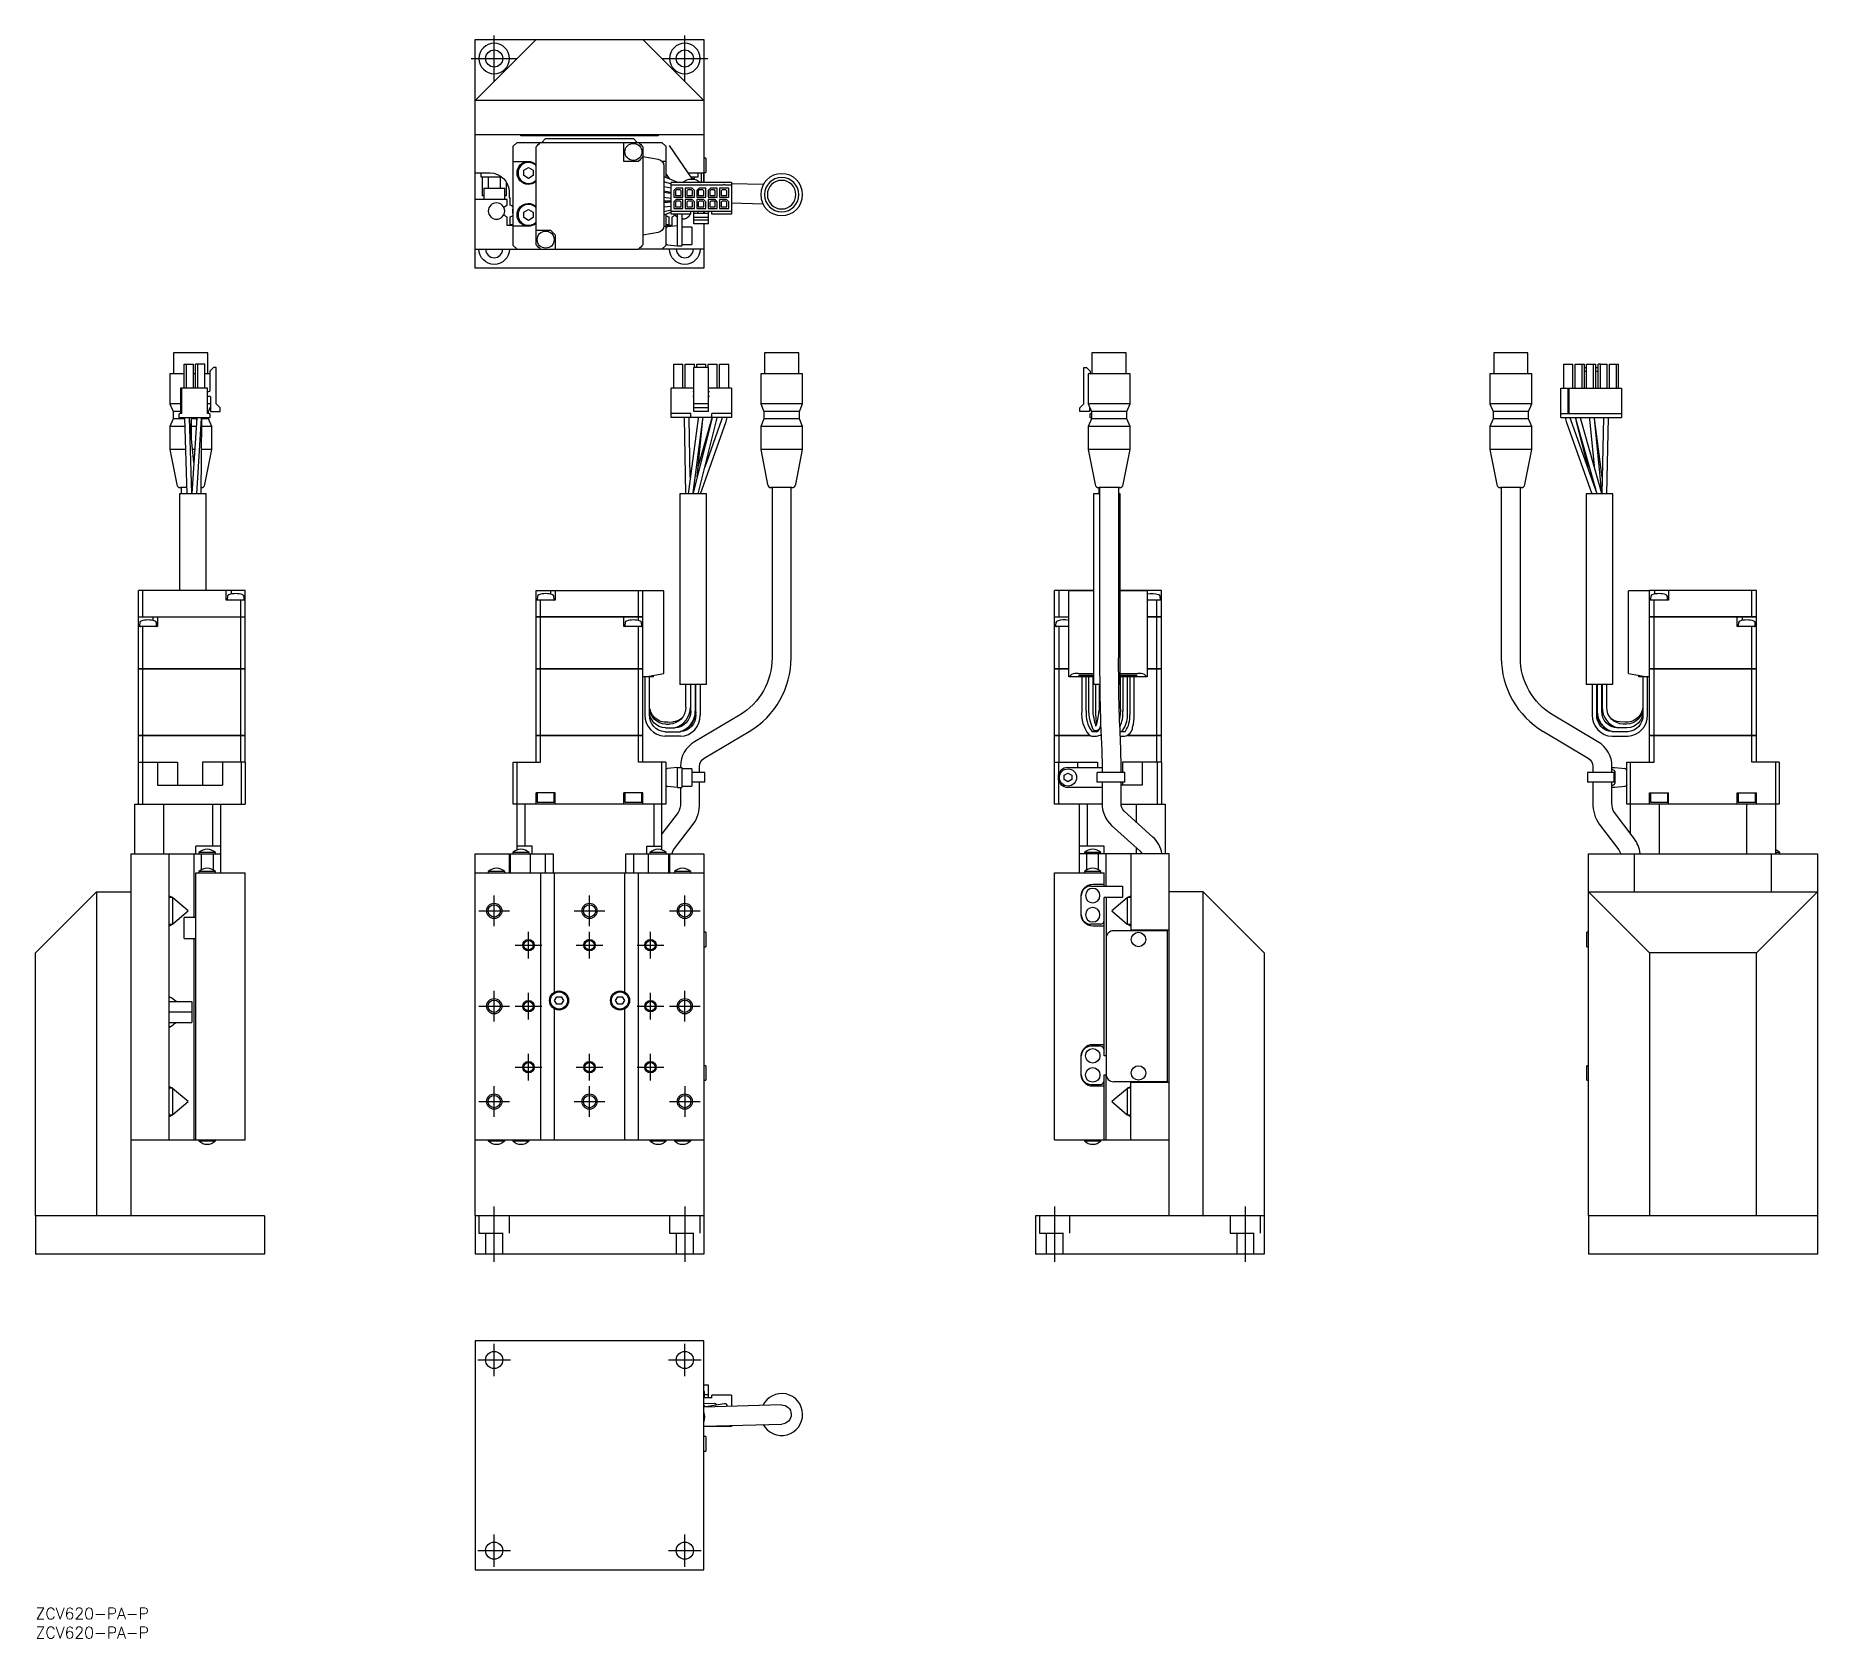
# Model space of a CAD drawing. Extents: x 0 to 467, y -8 to 412.
import ezdxf

# ---------------------------------------------------------------- set-up
doc = ezdxf.new("R2010")
doc.units = 0
doc.header["$LTSCALE"] = 0.5
doc.linetypes.add('CENTER', pattern=[50.8, 31.75, -6.35, 6.35, -6.35])
doc.linetypes.add('DASHED', pattern=[19.05, 12.7, -6.35])
for name, color, linetype in [('MSM_CENTER', 1, 'CENTER'), ('MSM_CONTINUOUS', 7, 'CONTINUOUS'), ('MSM_DASHED', 4, 'DASHED'), ('MSM_NARROW', 5, 'CONTINUOUS'), ('MSM_PART_NUMBER', 7, 'CONTINUOUS')]:
    doc.layers.add(name, color=color, linetype=linetype)
doc.styles.get("Standard").update_dxf_attribs({"font": 'txt.shx', "height": 3, "bigfont": 'bigfont.shx'})

# ---------------------------------------------------------------- blocks, each defined once
blk = doc.blocks.new('*U2')
at = {"layer": 'MSM_PART_NUMBER'}
blk.add_text('ZCV620-PA-P', height=3, dxfattribs=at).set_placement((0, -3))
blk = doc.blocks.new('*U3')
at = {"layer": 'MSM_PART_NUMBER'}
blk.add_text('ZCV620-PA-P', height=3, dxfattribs=at).set_placement((0, -8))

msp = doc.modelspace()

# ---------------------------------------------------------------- linework, layer by layer
at = {"layer": 'MSM_CENTER'}
for p, q in [((120.28, 400.28), (120.28, 412.28)), ((170.28, 400.28), (170.28, 412.28)), ((114.28, 406.28), (126.28, 406.28)), ((164.28, 406.28), (176.28, 406.28)), ((116.28, 182.76), (124.28, 182.76)), ((120.28, 178.76), (120.28, 186.76)), ((141.28, 182.76), (149.28, 182.76)), ((145.28, 178.76), (145.28, 186.76)), ((166.28, 182.76), (174.28, 182.76)), ((170.28, 178.76), (170.28, 186.76)), ((125.78, 173.76), (132.78, 173.76)), ((129.28, 170.26), (129.28, 177.26)), ((141.78, 173.76), (148.78, 173.76)), ((145.28, 170.26), (145.28, 177.26)), ((157.78, 173.76), (164.78, 173.76)), ((161.28, 170.26), (161.28, 177.26)), ((120.28, 153.76), (120.28, 161.76)), ((129.28, 154.26), (129.28, 161.26)), ((161.28, 154.26), (161.28, 161.26)), ((170.28, 153.76), (170.28, 161.76)), ((116.28, 157.76), (124.28, 157.76)), ((125.78, 157.76), (132.78, 157.76)), ((157.78, 157.76), (164.78, 157.76)), ((166.28, 157.76), (174.28, 157.76)), ((129.28, 138.26), (129.28, 145.26)), ((145.28, 138.26), (145.28, 145.26)), ((161.28, 138.26), (161.28, 145.26)), ((125.78, 141.76), (132.78, 141.76)), ((141.78, 141.76), (148.78, 141.76)), ((157.78, 141.76), (164.78, 141.76)), ((120.28, 128.76), (120.28, 136.76)), ((145.28, 128.76), (145.28, 136.76)), ((170.28, 136.76), (170.28, 128.76)), ((116.28, 132.76), (124.28, 132.76)), ((141.28, 132.76), (149.28, 132.76)), ((166.28, 132.76), (174.28, 132.76)), ((120.28, 90.76), (120.28, 105.26)), ((170.28, 105.26), (170.28, 90.76)), ((267.28, 105.26), (267.28, 90.76)), ((317.28, 105.26), (317.28, 90.76)), ((120.28, 60.75), (120.28, 69.25)), ((170.28, 60.75), (170.28, 69.25)), ((116.03, 65), (124.53, 65)), ((166.03, 65), (174.53, 65)), ((120.28, 10.75), (120.28, 19.25)), ((170.28, 10.75), (170.28, 19.25)), ((116.03, 15), (124.53, 15)), ((166.03, 15), (174.53, 15))]:
    msp.add_line(p, q, dxfattribs=at)
at = {"layer": 'MSM_CONTINUOUS'}
for p, q in [((115.28, 395.28), (131.28, 411.28)), ((115.28, 351.28), (115.28, 411.28)), ((115.28, 411.28), (175.28, 411.28)), ((159.28, 411.28), (175.28, 395.28)), ((175.28, 411.28), (175.28, 373.75)), ((175.28, 395.28), (115.28, 395.28)), ((175.28, 386.28), (115.28, 386.28)), ((126.28, 384.28), (125.28, 383.28)), ((125.28, 357.28), (125.28, 383.28)), ((126.28, 384.28), (132.43, 384.28)), ((127.28, 385.98), (127.28, 386.28)), ((163.28, 385.98), (127.28, 385.98)), ((132.43, 384.28), (158.12, 384.28)), ((133.78, 385.28), (132.78, 384.28)), ((133.78, 385.28), (156.78, 385.28)), ((154.28, 379.28), (154.28, 384.28)), ((157.78, 384.28), (156.78, 385.28)), ((158.12, 384.28), (164.28, 384.28)), ((163.28, 386.28), (163.28, 385.98)), ((165.28, 383.28), (164.28, 384.28)), ((165.28, 383.28), (165.28, 375.17)), ((172.3, 374.67), (166.24, 383.49)), ((125.28, 379.28), (129.28, 379.28)), ((131.28, 357.43), (131.28, 383.12)), ((158.03, 379.28), (154.28, 379.28)), ((159.28, 383.12), (159.28, 357.43)), ((159.28, 380.58), (163.29, 379.87)), ((165.28, 379.28), (164.34, 379.28)), ((175.78, 380.18), (175.28, 380.18)), ((175.78, 380.18), (175.78, 376.38)), ((115.28, 376.28), (119.18, 376.28)), ((116.78, 376.28), (116.78, 375.28)), ((116.78, 375.28), (122.18, 375.28)), ((117.1, 375.28), (117.1, 370.28)), ((118.69, 375.28), (118.69, 372.28)), ((121.86, 375.28), (121.86, 372.28)), ((128.03, 377), (129.28, 377.72)), ((128.03, 375.56), (128.03, 377)), ((129.28, 374.83), (128.03, 375.56)), ((129.28, 377.72), (130.53, 377)), ((130.53, 375.56), (129.28, 374.83)), ((130.53, 377), (130.53, 375.56)), ((164.78, 378.1), (164.78, 362.46)), ((164.78, 375.38), (168.63, 373.75)), ((164.78, 374.01), (166.68, 373.4)), ((164.79, 374.07), (165.41, 373.81)), ((165.28, 376.06), (166.14, 374.8)), ((171.38, 376.28), (175.28, 376.28)), ((171.88, 375.28), (173.78, 375.28)), ((172.23, 374.78), (172.78, 374.78)), ((172.78, 374.78), (172.78, 375.28)), ((173.78, 375.28), (173.78, 376.28)), ((174.68, 373.75), (174.68, 376.28)), ((175.18, 376.28), (175.18, 373.75)), ((175.28, 376.38), (175.78, 376.38)), ((123.68, 369.28), (115.28, 369.28)), ((117.53, 370.28), (117.1, 370.28)), ((117.53, 372.28), (123.03, 372.28)), ((117.53, 372.28), (117.53, 369.28)), ((123.03, 369.28), (123.03, 372.28)), ((123.45, 370.28), (123.03, 370.28)), ((123.45, 373.87), (123.45, 370.28)), ((123.68, 367.89), (123.68, 369.28)), ((124.18, 371.28), (124.18, 369.78)), ((124.48, 369.78), (124.18, 369.78)), ((124.48, 367.81), (124.48, 369.78)), ((164.75, 372.76), (166.68, 372.39)), ((166.68, 371.17), (164.78, 371.53)), ((166.68, 370.88), (164.78, 371.15)), ((164.78, 369.94), (166.68, 369.67)), ((165.28, 373.87), (165.28, 373.85)), ((165.28, 371.44), (165.28, 371.08)), ((166.03, 370.97), (166.68, 371.03)), ((166.38, 371), (166.38, 371.23)), ((182.53, 373.75), (166.68, 373.75)), ((166.68, 365.47), (166.68, 373.75)), ((180.45, 373.04), (166.68, 373.04)), ((168, 372.31), (167.4, 371.71)), ((167.4, 371.71), (167.4, 369.91)), ((167.4, 369.91), (169.8, 369.91)), ((167.4, 368.71), (168, 369.31)), ((168.06, 371.86), (167.81, 371.61)), ((167.81, 371.61), (167.81, 370.36)), ((167.81, 370.36), (169.28, 370.36)), ((169.8, 372.31), (168, 372.31)), ((169.8, 369.31), (168, 369.31)), ((169.03, 371.86), (168.06, 371.86)), ((169.28, 371.61), (169.03, 371.86)), ((169.28, 370.36), (169.28, 371.61)), ((169.8, 369.91), (169.8, 372.31)), ((169.8, 366.91), (169.8, 369.31)), ((170.4, 372.31), (170.4, 369.91)), ((172.2, 372.31), (170.4, 372.31)), ((170.4, 369.91), (172.8, 369.91)), ((170.4, 369.31), (170.4, 366.91)), ((172.2, 369.31), (170.4, 369.31)), ((171.06, 371.86), (170.81, 371.61)), ((170.81, 371.61), (170.81, 370.36)), ((170.81, 370.36), (172.28, 370.36)), ((172.03, 371.86), (171.06, 371.86)), ((172.28, 371.61), (172.03, 371.86)), ((172.2, 372.31), (172.8, 371.71)), ((172.8, 368.71), (172.2, 369.31)), ((172.28, 370.36), (172.28, 371.61)), ((172.8, 369.91), (172.8, 371.71)), ((174, 372.31), (173.4, 371.71)), ((173.4, 371.71), (173.4, 369.91)), ((173.4, 369.91), (175.8, 369.91)), ((173.4, 369.31), (173.4, 366.91)), ((175.2, 369.31), (173.4, 369.31)), ((174.06, 371.86), (173.81, 371.61)), ((173.81, 371.61), (173.81, 370.36)), ((173.81, 370.36), (175.28, 370.36)), ((175.8, 372.31), (174, 372.31)), ((175.03, 371.86), (174.06, 371.86)), ((175.28, 371.61), (175.03, 371.86)), ((175.8, 368.71), (175.2, 369.31)), ((175.28, 370.36), (175.28, 371.61)), ((175.8, 369.91), (175.8, 372.31)), ((177, 372.31), (176.4, 371.71)), ((176.4, 371.71), (176.4, 369.91)), ((176.4, 369.91), (178.8, 369.91)), ((176.4, 369.31), (176.4, 366.91)), ((178.2, 369.31), (176.4, 369.31)), ((177.06, 371.86), (176.81, 371.61)), ((176.81, 371.61), (176.81, 370.36)), ((176.81, 370.36), (178.28, 370.36)), ((178.8, 372.31), (177, 372.31)), ((178.03, 371.86), (177.06, 371.86)), ((178.28, 371.61), (178.03, 371.86)), ((178.8, 368.71), (178.2, 369.31)), ((178.28, 370.36), (178.28, 371.61)), ((178.8, 369.91), (178.8, 372.31)), ((179.4, 372.31), (179.4, 369.91)), ((181.8, 372.31), (179.4, 372.31)), ((179.4, 369.91), (181.8, 369.91)), ((179.4, 369.31), (179.4, 366.91)), ((181.2, 369.31), (179.4, 369.31)), ((180.06, 371.86), (179.81, 371.61)), ((179.81, 371.61), (179.81, 370.36)), ((179.81, 370.36), (181.28, 370.36)), ((181.03, 371.86), (180.06, 371.86)), ((180.45, 373.04), (180.45, 373.14)), ((180.75, 373.14), (180.75, 373.04)), ((182.53, 373.04), (180.75, 373.04)), ((181.28, 371.61), (181.03, 371.86)), ((181.8, 368.71), (181.2, 369.31)), ((181.28, 370.36), (181.28, 371.61)), ((181.8, 369.91), (181.8, 372.31)), ((182.53, 373.75), (182.53, 365.47)), ((190.84, 373.21), (182.53, 373.42)), ((123.32, 367.68), (123.68, 367.89)), ((123.68, 364.67), (123.32, 364.88)), ((123.68, 362.48), (123.68, 364.67)), ((124.48, 362.78), (124.48, 364.74)), ((128.03, 366), (129.28, 366.72)), ((128.03, 364.56), (128.03, 366)), ((129.28, 363.83), (128.03, 364.56)), ((129.28, 366.72), (130.53, 366)), ((130.53, 364.56), (129.28, 363.83)), ((130.53, 366), (130.53, 364.56)), ((166.68, 368.91), (164.78, 368.87)), ((164.78, 368.55), (166.68, 368.7)), ((166.68, 366.52), (164.78, 366.11)), ((166.68, 365.98), (164.78, 365.17)), ((166.68, 367.5), (164.79, 367.34)), ((165.28, 368.59), (165.28, 368.88)), ((165.28, 365.39), (165.28, 357.28)), ((166.08, 364.74), (166.08, 362.78)), ((182.53, 366.18), (166.68, 366.18)), ((171.87, 365.47), (166.68, 365.47)), ((167.24, 364.88), (166.88, 364.67)), ((166.88, 364.67), (166.88, 362.48)), ((167.4, 368.71), (167.4, 366.91)), ((167.4, 366.91), (169.8, 366.91)), ((168.06, 368.86), (167.81, 368.61)), ((167.81, 368.61), (167.81, 367.36)), ((167.81, 367.36), (169.28, 367.36)), ((169.03, 368.86), (168.06, 368.86)), ((168.38, 357.18), (168.38, 365.47)), ((169.28, 368.61), (169.03, 368.86)), ((169.28, 367.36), (169.28, 368.61)), ((169.48, 365.47), (169.48, 357.18)), ((170.4, 366.91), (172.8, 366.91)), ((171.06, 368.86), (170.81, 368.61)), ((170.81, 368.61), (170.81, 367.36)), ((170.81, 367.36), (172.28, 367.36)), ((172.03, 368.86), (171.06, 368.86)), ((171.87, 365.47), (171.87, 366.18)), ((172.28, 368.61), (172.03, 368.86)), ((172.28, 367.36), (172.28, 368.61)), ((172.67, 362.9), (172.67, 365.93)), ((176.53, 365.62), (172.67, 365.62)), ((176.53, 364.62), (172.67, 364.62)), ((172.8, 366.91), (172.8, 368.71)), ((173.4, 366.91), (175.8, 366.91)), ((173.77, 365.62), (173.77, 366.18)), ((174.06, 368.86), (173.81, 368.61)), ((173.81, 368.61), (173.81, 367.36)), ((173.81, 367.36), (175.28, 367.36)), ((175.03, 368.86), (174.06, 368.86)), ((175.28, 368.61), (175.03, 368.86)), ((175.28, 367.36), (175.28, 368.61)), ((175.28, 365.62), (175.28, 366.18)), ((175.42, 365.62), (175.42, 366.18)), ((175.8, 366.91), (175.8, 368.71)), ((176.4, 366.91), (178.8, 366.91)), ((176.53, 362.9), (176.53, 365.93)), ((177.06, 368.86), (176.81, 368.61)), ((176.81, 368.61), (176.81, 367.36)), ((176.81, 367.36), (178.28, 367.36)), ((178.03, 368.86), (177.06, 368.86)), ((177.33, 365.47), (177.33, 366.18)), ((182.53, 365.47), (177.33, 365.47)), ((178.28, 368.61), (178.03, 368.86)), ((178.28, 367.36), (178.28, 368.61)), ((178.8, 366.91), (178.8, 368.71)), ((179.4, 366.91), (181.8, 366.91)), ((180.06, 368.86), (179.81, 368.61)), ((179.81, 368.61), (179.81, 367.36)), ((179.81, 367.36), (181.28, 367.36)), ((181.03, 368.86), (180.06, 368.86)), ((181.28, 368.61), (181.03, 368.86)), ((181.28, 367.36), (181.28, 368.61)), ((181.8, 366.91), (181.8, 368.71)), ((182.53, 368.42), (190.71, 368.21)), ((125.28, 362.48), (123.68, 362.48)), ((124.48, 362.78), (125.28, 362.78)), ((129.28, 362.28), (125.28, 362.28)), ((131.28, 361.28), (135.03, 361.28)), ((136.28, 360.03), (136.28, 356.28)), ((163.29, 360.69), (159.28, 359.98)), ((164.77, 362.28), (165.28, 362.28)), ((165.28, 362.78), (166.08, 362.78)), ((166.88, 362.48), (165.28, 362.48)), ((168.38, 362.38), (165.73, 362.15)), ((172.08, 362.03), (169.48, 362.03)), ((172.08, 362.03), (172.08, 357.53)), ((176.53, 363.92), (172.67, 363.92)), ((176.53, 362.9), (172.67, 362.9)), ((175.28, 362.9), (175.28, 351.28)), ((115.28, 356.28), (158.12, 356.28)), ((125.28, 357.28), (126.28, 356.28)), ((175.28, 356.28), (158.12, 356.28)), ((164.28, 356.28), (165.28, 357.28)), ((165.73, 357.41), (168.38, 357.18)), ((168.38, 357.18), (169.48, 357.18)), ((169.48, 357.53), (172.08, 357.53)), ((175.28, 351.28), (115.28, 351.28)), ((45.2, 329.06), (36.2, 329.06)), ((36.2, 329.06), (36.2, 323.56)), ((45.2, 323.56), (45.2, 329.06)), ((200.18, 329.06), (191.18, 329.06)), ((191.18, 329.06), (191.18, 323.56)), ((200.18, 323.56), (200.18, 329.06)), ((286.08, 329.06), (277.08, 329.06)), ((277.08, 329.06), (277.08, 323.56)), ((286.08, 323.56), (286.08, 329.06)), ((391.44, 329.06), (382.44, 329.06)), ((382.44, 329.06), (382.44, 323.56)), ((391.44, 323.56), (391.44, 329.06)), ((38.97, 323.56), (35.2, 323.56)), ((35.2, 323.56), (35.2, 315.76)), ((38.97, 319.81), (38.97, 326.16)), ((38.97, 326.16), (41.37, 326.16)), ((39.57, 319.81), (39.57, 326.16)), ((41.37, 319.81), (41.37, 326.16)), ((41.97, 323.56), (41.37, 323.56)), ((41.97, 319.81), (41.97, 326.16)), ((44.37, 326.16), (41.97, 326.16)), ((42.57, 319.81), (42.57, 326.16)), ((44.37, 319.81), (44.37, 326.16)), ((45.66, 323.56), (44.37, 323.56)), ((46.66, 325.27), (45.66, 324.27)), ((45.66, 324.27), (45.66, 319.14)), ((47.36, 325.27), (46.66, 325.27)), ((47.36, 315.73), (47.36, 325.27)), ((167.4, 319.81), (167.4, 326.16)), ((167.4, 326.16), (169.8, 326.16)), ((169.8, 319.81), (169.8, 326.16)), ((170.4, 319.81), (170.4, 326.16)), ((170.4, 326.16), (172.8, 326.16)), ((176.53, 325.27), (172.67, 325.27)), ((172.67, 315.73), (172.67, 325.27)), ((172.8, 325.27), (172.8, 326.16)), ((173.4, 325.27), (173.4, 326.16)), ((173.4, 326.16), (175.8, 326.16)), ((175.8, 325.27), (175.8, 326.16)), ((176.4, 325.27), (176.4, 326.16)), ((176.4, 326.16), (178.8, 326.16)), ((176.53, 315.73), (176.53, 325.27)), ((178.8, 319.81), (178.8, 326.16)), ((179.4, 319.81), (179.4, 326.16)), ((179.4, 326.16), (181.8, 326.16)), ((181.8, 319.81), (181.8, 326.16)), ((201.18, 323.56), (190.18, 323.56)), ((190.18, 323.56), (190.18, 315.76)), ((201.18, 315.76), (201.18, 323.56)), ((274.92, 315.73), (274.92, 325.27)), ((274.92, 325.27), (275.62, 325.27)), ((275.62, 325.27), (276.62, 324.27)), ((287.08, 323.56), (276.08, 323.56)), ((276.08, 323.56), (276.08, 315.76)), ((276.62, 324.27), (276.62, 323.56)), ((287.08, 315.76), (287.08, 323.56)), ((392.44, 323.56), (381.44, 323.56)), ((381.44, 323.56), (381.44, 315.76)), ((392.44, 315.76), (392.44, 323.56)), ((400.82, 319.81), (400.82, 326.16)), ((400.82, 326.16), (403.22, 326.16)), ((403.22, 319.81), (403.22, 326.16)), ((403.82, 319.81), (403.82, 326.16)), ((403.82, 326.16), (405.62, 326.16)), ((405.62, 319.81), (405.62, 326.16)), ((405.62, 326.16), (406.22, 326.16)), ((406.22, 319.81), (406.22, 326.16)), ((406.22, 325.27), (406.82, 325.27)), ((406.22, 324.27), (406.82, 324.27)), ((406.82, 319.81), (406.82, 326.16)), ((406.82, 326.16), (408.62, 326.16)), ((408.62, 319.81), (408.62, 326.16)), ((408.62, 326.16), (409.22, 326.16)), ((409.22, 319.81), (409.22, 326.16)), ((409.22, 325.27), (409.82, 325.27)), ((409.22, 324.27), (409.82, 324.27)), ((409.82, 319.81), (409.82, 326.16)), ((410.42, 326.16), (409.82, 326.16)), ((410.42, 319.81), (410.42, 326.16)), ((410.42, 326.16), (412.22, 326.16)), ((412.22, 319.81), (412.22, 326.16)), ((412.82, 319.81), (412.82, 326.16)), ((412.82, 326.16), (414.62, 326.16)), ((414.62, 319.81), (414.62, 326.16)), ((414.62, 326.16), (415.22, 326.16)), ((415.22, 319.81), (415.22, 326.16)), ((45.1, 319.81), (37.99, 319.81)), ((37.99, 319.81), (37.99, 313.18)), ((38.24, 319.81), (38.24, 313.18)), ((45.1, 313.18), (45.1, 319.81)), ((45.38, 318.86), (45.1, 318.86)), ((166.68, 312.16), (166.68, 319.81)), ((172.67, 319.81), (166.68, 319.81)), ((172.67, 318.86), (172.42, 318.86)), ((182.53, 319.81), (176.53, 319.81)), ((176.78, 318.86), (176.53, 318.86)), ((182.53, 319.81), (182.53, 312.16)), ((400.09, 312.16), (400.09, 319.81)), ((400.09, 319.81), (415.94, 319.81)), ((401.87, 319.81), (401.87, 313.18)), ((402.17, 319.81), (402.17, 313.18)), ((415.94, 319.81), (415.94, 312.16)), ((37.99, 315.76), (35.2, 315.76)), ((35.2, 315.76), (36.05, 313.76)), ((37.99, 313.76), (36.05, 313.76)), ((36.05, 313.76), (36.05, 311.76)), ((38.24, 313.18), (37.83, 313.18)), ((45.1, 317.71), (45.7, 317.71)), ((45.85, 315.76), (45.1, 315.76)), ((45.35, 313.76), (45.1, 313.76)), ((45.51, 313.18), (45.1, 313.18)), ((45.35, 313.76), (45.85, 314.94)), ((45.35, 313.18), (45.35, 313.76)), ((45.85, 317.56), (45.85, 313.71)), ((45.85, 313.71), (48.38, 313.71)), ((48.38, 314.71), (47.36, 315.73)), ((48.38, 313.71), (48.38, 314.71)), ((171.87, 313.18), (166.68, 313.18)), ((171.87, 312.16), (171.87, 313.18)), ((172.42, 317.71), (172.67, 317.71)), ((176.53, 315.73), (172.67, 315.73)), ((172.67, 314.71), (172.67, 315.73)), ((176.53, 314.71), (172.67, 314.71)), ((172.67, 313.71), (172.67, 314.71)), ((176.53, 313.71), (172.67, 313.71)), ((176.53, 317.71), (176.78, 317.71)), ((176.53, 314.71), (176.53, 315.73)), ((176.53, 313.71), (176.53, 314.71)), ((182.53, 313.18), (177.33, 313.18)), ((177.33, 312.16), (177.33, 313.18)), ((201.18, 315.76), (190.18, 315.76)), ((190.18, 315.76), (191.03, 313.76)), ((200.33, 313.76), (191.03, 313.76)), ((191.03, 313.76), (191.03, 311.76)), ((200.33, 313.76), (201.18, 315.76)), ((200.33, 311.76), (200.33, 313.76)), ((273.9, 314.71), (274.92, 315.73)), ((273.9, 313.71), (273.9, 314.71)), ((276.43, 313.71), (273.9, 313.71)), ((287.08, 315.76), (276.08, 315.76)), ((276.08, 315.76), (276.93, 313.76)), ((276.43, 314.94), (276.43, 313.71)), ((276.93, 313.18), (276.77, 313.18)), ((286.23, 313.76), (276.93, 313.76)), ((276.93, 313.76), (276.93, 311.76)), ((286.23, 313.76), (287.08, 315.76)), ((286.23, 311.76), (286.23, 313.76)), ((392.44, 315.76), (381.44, 315.76)), ((381.44, 315.76), (382.29, 313.76)), ((391.59, 313.76), (382.29, 313.76)), ((382.29, 313.76), (382.29, 311.76)), ((391.59, 313.76), (392.44, 315.76)), ((391.59, 311.76), (391.59, 313.76)), ((400.09, 313.18), (415.94, 313.18)), ((36.05, 311.76), (35.2, 309.76)), ((39.13, 309.76), (35.2, 309.76)), ((35.2, 309.76), (35.2, 303.76)), ((39.06, 311.76), (36.05, 311.76)), ((37.53, 312.88), (37.53, 312.16)), ((37.53, 312.16), (45.81, 312.16)), ((39.05, 312.16), (39.06, 312.04)), ((39.06, 312.04), (39.7, 292.16)), ((40.35, 312.09), (40.35, 312.16)), ((41, 292.18), (40.35, 312.09)), ((40.38, 311.88), (40.36, 312.16)), ((41.51, 300.31), (40.38, 311.88)), ((40.86, 311.49), (40.85, 312.16)), ((42.22, 311.76), (40.85, 311.76)), ((40.89, 306.64), (40.86, 311.49)), ((42.1, 309.76), (40.87, 309.76)), ((42.24, 312.04), (41, 292.18)), ((42.23, 312.04), (42.2, 311.38)), ((42.24, 312.16), (42.23, 312.04)), ((42.25, 312.16), (42.24, 312.04)), ((42.3, 292.16), (43.54, 311.96)), ((43.4, 292.16), (43.55, 311.83)), ((45.35, 311.76), (43.52, 311.76)), ((46.2, 309.76), (43.53, 309.76)), ((43.54, 311.96), (43.55, 312.16)), ((43.55, 311.83), (43.55, 312.16)), ((45.35, 311.76), (45.35, 312.16)), ((46.2, 309.76), (45.35, 311.76)), ((45.81, 312.16), (45.81, 312.88)), ((46.2, 303.76), (46.2, 309.76)), ((182.53, 312.16), (166.68, 312.16)), ((170.08, 312.16), (170.08, 311.98)), ((170.08, 312.16), (170.08, 312.05)), ((170.08, 312.05), (170.48, 292.16)), ((173.74, 311.92), (171.12, 292.16)), ((171.38, 312.01), (171.38, 312.16)), ((171.69, 296.46), (171.38, 312.01)), ((172.46, 292.38), (175.03, 311.75)), ((177.34, 311.72), (172.46, 292.38)), ((173.52, 296.58), (175.04, 311.75)), ((173.76, 312.16), (173.74, 311.92)), ((173.75, 292.16), (178.6, 311.4)), ((177.31, 311.67), (173.8, 299.34)), ((174.42, 292.16), (181.15, 311.13)), ((175.03, 311.75), (175.07, 312.16)), ((175.04, 311.75), (175.07, 312.16)), ((179.92, 311.56), (175.5, 299.09)), ((177.42, 312.16), (177.31, 311.67)), ((177.43, 312.16), (177.34, 311.72)), ((178.6, 311.4), (178.74, 312.17)), ((180.09, 312.16), (179.92, 311.56)), ((181.15, 311.13), (181.41, 312.17)), ((181.15, 311.12), (181.41, 312.16)), ((191.03, 311.76), (190.18, 309.76)), ((201.18, 309.76), (190.18, 309.76)), ((190.18, 309.76), (190.18, 303.76)), ((200.33, 311.76), (191.03, 311.76)), ((201.18, 309.76), (200.33, 311.76)), ((201.18, 303.76), (201.18, 309.76)), ((276.93, 311.76), (276.08, 309.76)), ((287.08, 309.76), (276.08, 309.76)), ((276.08, 309.76), (276.08, 303.76)), ((276.47, 312.88), (276.47, 312.16)), ((276.47, 312.16), (276.93, 312.16)), ((286.23, 311.76), (276.93, 311.76)), ((287.08, 309.76), (286.23, 311.76)), ((287.08, 303.76), (287.08, 309.76)), ((382.29, 311.76), (381.44, 309.76)), ((392.44, 309.76), (381.44, 309.76)), ((381.44, 309.76), (381.44, 303.76)), ((391.59, 311.76), (382.29, 311.76)), ((392.44, 309.76), (391.59, 311.76)), ((392.44, 303.76), (392.44, 309.76)), ((400.09, 312.16), (415.94, 312.16)), ((401.21, 312.17), (401.47, 311.13)), ((401.47, 311.13), (408.2, 292.16)), ((402.69, 311.56), (402.53, 312.16)), ((402.7, 311.56), (402.53, 312.16)), ((409.25, 293.1), (402.69, 311.56)), ((403.88, 312.17), (404.02, 311.4)), ((403.89, 312.17), (404.06, 311.31)), ((404.02, 311.4), (407.12, 299.09)), ((404.06, 311.31), (409.25, 293.1)), ((405.31, 311.67), (405.2, 312.16)), ((410.84, 292.25), (405.31, 311.67)), ((407.55, 312.16), (407.58, 311.75)), ((407.58, 311.75), (408.82, 299.34)), ((408.87, 311.88), (408.85, 312.16)), ((408.88, 311.92), (408.86, 312.16)), ((410.83, 292.28), (408.87, 311.88)), ((410.93, 296.46), (408.88, 311.92)), ((411.24, 312.08), (410.84, 292.25)), ((411.24, 312.16), (411.24, 312.08)), ((411.24, 312.16), (411.24, 312.01)), ((412.14, 292.16), (412.54, 312.05)), ((412.54, 312.05), (412.54, 312.16)), ((39.32, 303.76), (35.2, 303.76)), ((35.2, 303.76), (37.01, 294.57)), ((41.72, 303.76), (41.17, 303.76)), ((46.2, 303.76), (43.49, 303.76)), ((44.39, 294.57), (46.2, 303.76)), ((201.18, 303.76), (190.18, 303.76)), ((190.18, 303.76), (191.98, 294.57)), ((199.37, 294.57), (201.18, 303.76)), ((287.08, 303.76), (276.08, 303.76)), ((276.08, 303.76), (277.89, 294.57)), ((285.27, 294.57), (287.08, 303.76)), ((392.44, 303.76), (381.44, 303.76)), ((381.44, 303.76), (383.25, 294.57)), ((390.64, 294.57), (392.44, 303.76)), ((44.77, 292.16), (37.77, 292.16)), ((37.77, 292.16), (37.77, 266.76)), ((39.65, 293.76), (37.99, 293.76)), ((38.2, 293.76), (38.2, 292.16)), ((43.41, 293.76), (43.41, 293.76)), ((44.77, 266.76), (44.77, 292.16)), ((175.93, 292.16), (168.93, 292.16)), ((168.93, 292.16), (168.93, 242.16)), ((172.46, 292.38), (172.42, 292.16)), ((175.93, 242.16), (175.93, 292.16)), ((198.39, 293.76), (192.96, 293.76)), ((193.18, 293.76), (193.18, 249.15)), ((198.18, 249.15), (198.18, 293.76)), ((279.08, 292.16), (277.51, 292.16)), ((277.51, 292.16), (277.51, 242.16)), ((284.29, 293.76), (278.87, 293.76)), ((278.87, 293.76), (278.88, 292.16)), ((279.08, 293.76), (279.08, 249.15)), ((284.08, 249.15), (284.08, 293.76)), ((284.51, 292.16), (284.08, 292.16)), ((284.51, 242.16), (284.51, 292.16)), ((389.66, 293.76), (384.23, 293.76)), ((384.44, 293.76), (384.44, 249.15)), ((389.44, 249.15), (389.44, 293.76)), ((413.69, 292.16), (406.69, 292.16)), ((406.69, 292.16), (406.69, 242.16)), ((409.55, 292.16), (409.25, 293.1)), ((413.69, 242.16), (413.69, 292.16)), ((27, 259.87), (27, 266.76)), ((55, 266.76), (27, 266.76)), ((28.15, 259.87), (28.15, 266.76)), ((50, 264.26), (50, 266.76)), ((51.25, 266.76), (51.25, 265.82)), ((55, 259.87), (55, 266.76)), ((131.28, 259.87), (131.28, 266.76)), ((131.28, 266.76), (159.28, 266.76)), ((135.03, 266.76), (135.03, 265.82)), ((136.28, 266.76), (136.28, 264.26)), ((158.12, 259.87), (158.12, 266.76)), ((159.28, 228.76), (159.28, 266.76)), ((164.78, 266.66), (159.28, 266.66)), ((164.78, 245.02), (164.78, 266.66)), ((267.28, 259.87), (267.28, 266.76)), ((277.51, 266.76), (267.28, 266.76)), ((268.44, 259.87), (268.44, 266.76)), ((270.98, 244.16), (270.98, 266.66)), ((277.51, 266.66), (270.98, 266.66)), ((295.28, 266.76), (284.51, 266.76)), ((291.58, 266.66), (284.51, 266.66)), ((291.53, 266.66), (291.53, 266.76)), ((291.58, 266.66), (291.58, 244.16)), ((295.28, 259.87), (295.28, 266.76)), ((417.84, 245.02), (417.84, 266.66)), ((423.34, 266.66), (417.84, 266.66)), ((423.34, 228.76), (423.34, 266.76)), ((451.34, 266.76), (423.34, 266.76)), ((424.59, 266.76), (424.59, 265.82)), ((428.34, 266.76), (428.34, 264.26)), ((450.19, 259.87), (450.19, 266.76)), ((451.34, 259.87), (451.34, 266.76)), ((55, 264.26), (50, 264.26)), ((50.34, 265.24), (50.27, 264.47)), ((53.85, 259.87), (53.85, 264.26)), ((54.73, 264.47), (54.66, 265.24)), ((136.28, 264.26), (131.28, 264.26)), ((131.61, 265.24), (131.55, 264.47)), ((132.43, 259.87), (132.43, 264.26)), ((136.01, 264.47), (135.94, 265.24)), ((295.28, 264.26), (291.58, 264.26)), ((294.13, 259.87), (294.13, 264.26)), ((295.01, 264.47), (294.95, 265.24)), ((428.34, 264.26), (423.34, 264.26)), ((423.68, 265.24), (423.61, 264.47)), ((424.5, 259.87), (424.5, 264.26)), ((428.07, 264.47), (428.01, 265.24)), ((27, 259.87), (55, 259.87)), ((27, 246.26), (27, 259.86)), ((27, 259.86), (55, 259.86)), ((32, 257.36), (27, 257.36)), ((27.01, 259.86), (27.01, 259.87)), ((27.34, 258.35), (27.27, 257.58)), ((28.15, 246.26), (28.15, 257.36)), ((28.16, 259.86), (28.16, 259.87)), ((30.75, 259.86), (30.75, 258.93)), ((31.73, 257.58), (31.66, 258.35)), ((32, 259.86), (32, 257.36)), ((53.84, 259.86), (53.84, 259.87)), ((53.85, 246.26), (53.85, 259.86)), ((54.99, 259.86), (54.99, 259.87)), ((55, 246.26), (55, 259.86)), ((131.28, 259.87), (159.28, 259.87)), ((131.28, 246.26), (131.28, 259.86)), ((159.28, 259.86), (131.28, 259.86)), ((131.29, 259.86), (131.29, 259.87)), ((132.43, 259.86), (132.43, 259.87)), ((132.43, 246.26), (132.43, 259.86)), ((154.28, 257.36), (154.28, 259.86)), ((159.28, 257.36), (154.28, 257.36)), ((154.61, 258.35), (154.55, 257.58)), ((158.03, 259.86), (158.03, 258.93)), ((158.12, 259.86), (158.12, 259.87)), ((158.12, 246.26), (158.12, 257.36)), ((159.01, 257.58), (158.94, 258.35)), ((159.27, 259.86), (159.27, 259.87)), ((267.28, 259.87), (270.98, 259.87)), ((267.28, 246.26), (267.28, 259.86)), ((267.28, 259.86), (270.98, 259.86)), ((270.98, 257.36), (267.28, 257.36)), ((267.29, 259.86), (267.29, 259.87)), ((267.62, 258.35), (267.55, 257.58)), ((268.43, 259.86), (268.43, 259.87)), ((268.44, 246.26), (268.44, 257.36)), ((291.58, 259.87), (295.28, 259.87)), ((295.28, 259.86), (291.58, 259.86)), ((294.12, 259.86), (294.12, 259.87)), ((294.13, 246.26), (294.13, 259.86)), ((295.27, 259.86), (295.27, 259.87)), ((295.28, 246.26), (295.28, 259.86)), ((423.34, 259.87), (451.34, 259.87)), ((451.34, 259.86), (423.34, 259.86)), ((423.35, 259.86), (423.35, 259.87)), ((424.5, 259.86), (424.5, 259.87)), ((424.5, 246.26), (424.5, 259.86)), ((446.34, 257.36), (446.34, 259.86)), ((451.34, 257.36), (446.34, 257.36)), ((446.68, 258.35), (446.61, 257.58)), ((447.59, 259.86), (447.59, 258.93)), ((450.18, 259.86), (450.18, 259.87)), ((450.19, 246.26), (450.19, 257.36)), ((451.07, 257.58), (451.01, 258.35)), ((451.33, 259.86), (451.33, 259.87)), ((451.34, 246.26), (451.34, 259.86)), ((27, 246.26), (55, 246.26)), ((27, 228.76), (27, 246.25)), ((55, 246.25), (27, 246.25)), ((27.01, 246.26), (27.01, 246.25)), ((28.15, 228.76), (28.15, 246.25)), ((28.16, 246.26), (28.16, 246.25)), ((53.84, 246.26), (53.84, 246.25)), ((53.85, 228.76), (53.85, 246.25)), ((54.99, 246.26), (54.99, 246.25)), ((55, 228.76), (55, 246.25)), ((131.28, 246.26), (159.28, 246.26)), ((131.28, 228.76), (131.28, 246.25)), ((159.28, 246.25), (131.28, 246.25)), ((131.29, 246.26), (131.29, 246.25)), ((132.43, 246.26), (132.43, 246.25)), ((132.43, 228.76), (132.43, 246.25)), ((158.12, 246.26), (158.12, 246.25)), ((158.12, 228.76), (158.12, 246.25)), ((159.27, 246.26), (159.27, 246.25)), ((162.08, 244.16), (159.28, 244.16)), ((159.83, 244.16), (159.83, 234.16)), ((159.88, 244.16), (164.78, 245.02)), ((161.03, 235.16), (161.03, 244.16)), ((162.08, 244.16), (162.08, 244.55)), ((267.28, 246.26), (270.98, 246.26)), ((267.28, 228.76), (267.28, 246.25)), ((270.98, 246.25), (267.28, 246.25)), ((267.29, 246.26), (267.29, 246.25)), ((268.43, 246.26), (268.43, 246.25)), ((268.44, 228.76), (268.44, 246.25)), ((277.51, 244.16), (270.98, 244.16)), ((271.09, 244.16), (271.69, 244.76)), ((273.46, 245.02), (277.51, 245.02)), ((273.68, 244.55), (277.51, 244.55)), ((273.68, 244.16), (273.68, 244.55)), ((274.38, 244.16), (274.38, 235.16)), ((275.58, 235.16), (275.58, 244.16)), ((276.18, 244.16), (276.18, 236.64)), ((277.38, 236.64), (277.38, 244.16)), ((284.51, 245.02), (289.1, 245.02)), ((284.51, 244.55), (288.88, 244.55)), ((291.58, 244.16), (284.51, 244.16)), ((284.58, 236.16), (284.58, 244.16)), ((285.18, 244.16), (285.18, 235.16)), ((286.38, 235.16), (286.38, 244.16)), ((286.98, 244.16), (286.98, 234.16)), ((288.18, 234.16), (288.18, 244.16)), ((288.88, 244.16), (288.88, 244.55)), ((290.87, 244.76), (291.48, 244.16)), ((291.58, 246.26), (295.28, 246.26)), ((295.28, 246.25), (291.58, 246.25)), ((294.12, 246.26), (294.12, 246.25)), ((294.13, 228.76), (294.13, 246.25)), ((295.27, 246.26), (295.27, 246.25)), ((295.28, 228.76), (295.28, 246.25)), ((417.84, 245.02), (422.74, 244.16)), ((420.54, 244.16), (420.54, 244.55)), ((423.34, 244.16), (420.54, 244.16)), ((421.59, 244.16), (421.59, 234.16)), ((422.79, 234.16), (422.79, 244.16)), ((423.34, 246.26), (451.34, 246.26)), ((451.34, 246.25), (423.34, 246.25)), ((423.35, 246.26), (423.35, 246.25)), ((424.5, 246.26), (424.5, 246.25)), ((424.5, 228.76), (424.5, 246.25)), ((450.18, 246.26), (450.18, 246.25)), ((450.19, 228.76), (450.19, 246.25)), ((451.33, 246.26), (451.33, 246.25)), ((451.34, 228.76), (451.34, 246.25)), ((175.93, 242.16), (168.93, 242.16)), ((170.53, 236.16), (170.53, 242.16)), ((171.73, 242.16), (171.73, 235.16)), ((171.83, 235.16), (171.83, 242.16)), ((173.03, 242.16), (173.03, 235.16)), ((173.13, 234.16), (173.13, 242.16)), ((174.33, 242.16), (174.33, 234.16)), ((279.11, 242.16), (277.51, 242.16)), ((277.98, 242.16), (277.98, 236.62)), ((278.93, 242.16), (278.93, 236.71)), ((284.51, 242.16), (284.12, 242.16)), ((413.69, 242.16), (406.69, 242.16)), ((408.29, 242.16), (408.29, 234.16)), ((409.49, 234.16), (409.49, 242.16)), ((409.59, 242.16), (409.59, 235.16)), ((410.79, 235.16), (410.79, 242.16)), ((410.89, 242.16), (410.89, 235.16)), ((412.09, 236.16), (412.09, 242.16)), ((161.03, 234.16), (161.02, 235.04)), ((171.67, 234.45), (171.83, 235.66)), ((171.73, 235.16), (171.67, 234.45)), ((171.67, 234.45), (171.67, 234.42)), ((171.67, 234.42), (171.67, 234.45)), ((184.6, 234.1), (172.82, 227.11)), ((278.93, 236.74), (278.93, 236.7)), ((409.8, 227.11), (398.02, 234.1)), ((410.95, 234.45), (410.79, 235.66)), ((410.89, 235.16), (410.95, 234.45)), ((410.95, 234.45), (410.95, 234.42)), ((410.95, 234.42), (410.95, 234.45)), ((421.59, 236.64), (421.59, 236.4)), ((165.03, 229.76), (169.12, 229.76)), ((165.19, 230.76), (167.67, 230.76)), ((165.34, 231.76), (166.22, 231.76)), ((165.79, 232.24), (167.18, 232.36)), ((169.12, 229.77), (169.09, 229.76)), ((175.37, 222.81), (187.15, 229.8)), ((278.3, 229.76), (277.33, 229.76)), ((278.11, 231.28), (277.95, 231.22)), ((278.32, 230.08), (278.36, 230.1)), ((278.36, 230.1), (278.56, 230.17)), ((279.34, 231.84), (279.65, 224.85)), ((284.65, 225.07), (284.34, 232.06)), ((285.63, 229.76), (284.44, 229.76)), ((395.47, 229.8), (407.25, 222.81)), ((413.5, 229.77), (413.53, 229.76)), ((417.59, 229.76), (413.5, 229.76)), ((417.43, 230.76), (414.95, 230.76)), ((416.83, 232.24), (415.44, 232.36)), ((417.28, 231.76), (416.4, 231.76)), ((27, 228.76), (55, 228.76)), ((55, 228.75), (27, 228.75)), ((27, 221.76), (27, 228.75)), ((27.01, 228.76), (27.01, 228.75)), ((28.15, 221.76), (28.15, 228.75)), ((28.16, 228.76), (28.16, 228.75)), ((53.84, 228.76), (53.84, 228.75)), ((53.85, 221.76), (53.85, 228.75)), ((54.99, 228.76), (54.99, 228.75)), ((55, 221.76), (55, 228.75)), ((131.28, 228.76), (159.28, 228.76)), ((131.28, 221.76), (131.28, 228.75)), ((159.28, 228.75), (131.28, 228.75)), ((131.29, 228.76), (131.29, 228.75)), ((132.43, 228.76), (132.43, 228.75)), ((132.43, 221.76), (132.43, 228.75)), ((158.12, 228.76), (158.12, 228.75)), ((158.12, 221.76), (158.12, 228.75)), ((159.27, 228.76), (159.27, 228.75)), ((159.28, 221.76), (159.28, 228.75)), ((169.12, 228.56), (165.03, 228.56)), ((267.28, 228.76), (276.56, 228.76)), ((276.58, 228.75), (267.28, 228.75)), ((267.28, 221.76), (267.28, 228.75)), ((267.29, 228.76), (267.29, 228.75)), ((268.43, 228.76), (268.43, 228.75)), ((268.44, 221.76), (268.44, 228.75)), ((277.33, 228.56), (278.29, 228.56)), ((279.65, 224.85), (279.71, 220.66)), ((284.49, 228.56), (285.63, 228.56)), ((284.71, 220.66), (284.65, 225.07)), ((295.28, 228.75), (286.33, 228.75)), ((286.35, 228.76), (295.28, 228.76)), ((294.12, 228.76), (294.12, 228.75)), ((294.13, 221.76), (294.13, 228.75)), ((295.27, 228.76), (295.27, 228.75)), ((295.28, 221.76), (295.28, 228.75)), ((413.5, 228.56), (417.59, 228.56)), ((423.34, 228.76), (451.34, 228.76)), ((423.34, 221.76), (423.34, 228.75)), ((451.34, 228.75), (423.34, 228.75)), ((423.35, 228.76), (423.35, 228.75)), ((424.5, 228.76), (424.5, 228.75)), ((424.5, 221.76), (424.5, 228.75)), ((450.18, 228.76), (450.18, 228.75)), ((450.19, 221.76), (450.19, 228.75)), ((451.33, 228.76), (451.33, 228.75)), ((451.34, 221.76), (451.34, 228.75)), ((27, 210.76), (27, 221.76)), ((27, 221.76), (37.24, 221.76)), ((28, 221.76), (28, 210.76)), ((32, 221.76), (32, 215.76)), ((37.24, 221.76), (37.24, 215.76)), ((43.76, 221.76), (43.76, 215.76)), ((55, 221.76), (43.76, 221.76)), ((49, 221.76), (49, 215.76)), ((54, 210.76), (54, 221.76)), ((55, 221.76), (55, 210.76)), ((125.28, 210.76), (125.28, 221.76)), ((125.28, 221.76), (132.43, 221.76)), ((126.28, 198.79), (126.28, 221.76)), ((165.28, 221.76), (158.12, 221.76)), ((164.28, 198.79), (164.28, 221.76)), ((165.28, 221.76), (165.28, 210.76)), ((168.38, 220.36), (165.73, 220.13)), ((168.38, 215.16), (168.38, 220.36)), ((168.38, 220.36), (169.48, 220.36)), ((169.15, 220.66), (169.15, 220.36)), ((169.48, 220.36), (169.48, 215.16)), ((172.08, 220.01), (169.48, 220.01)), ((172.08, 220.01), (172.08, 215.51)), ((174.15, 219.01), (174.15, 220.66)), ((267.28, 210.76), (267.28, 221.76)), ((267.28, 221.76), (278.52, 221.76)), ((268.28, 221.76), (268.28, 218.47)), ((270.78, 220.36), (279.71, 220.36)), ((273.28, 221.76), (273.28, 220.36)), ((278.52, 221.76), (278.52, 220.36)), ((279.71, 220.66), (279.71, 219.01)), ((284.71, 219.01), (284.71, 220.66)), ((285.05, 221.76), (285.05, 219.01)), ((295.28, 221.76), (285.05, 221.76)), ((290.28, 221.76), (290.28, 215.76)), ((294.28, 210.76), (294.28, 221.76)), ((295.28, 221.76), (295.28, 210.76)), ((408.47, 220.66), (408.47, 219.01)), ((413.47, 219.01), (413.47, 220.66)), ((413.47, 220.36), (414.24, 220.36)), ((414.24, 220.36), (416.89, 220.13)), ((417.34, 210.76), (417.34, 221.76)), ((417.34, 221.76), (424.5, 221.76)), ((418.34, 203), (418.34, 221.76)), ((457.34, 221.76), (450.19, 221.76)), ((456.34, 221.76), (456.34, 197.76)), ((457.34, 221.76), (457.34, 210.76)), ((32, 215.76), (49, 215.76)), ((168.38, 215.16), (165.73, 215.39)), ((168.38, 215.16), (169.48, 215.16)), ((169.15, 215.16), (169.15, 211.03)), ((169.48, 215.51), (172.08, 215.51)), ((175.55, 219.01), (172.08, 219.01)), ((175.55, 216.51), (172.08, 216.51)), ((174.15, 211.03), (174.15, 216.51)), ((175.55, 216.51), (175.55, 219.01)), ((268.28, 217.05), (268.28, 210.76)), ((269.78, 218.34), (270.78, 218.91)), ((269.78, 217.18), (269.78, 218.34)), ((270.78, 216.61), (269.78, 217.18)), ((270.78, 218.91), (271.78, 218.34)), ((271.78, 217.18), (270.78, 216.61)), ((279.71, 215.16), (270.78, 215.16)), ((271.78, 218.34), (271.78, 217.18)), ((278.44, 216.51), (278.44, 219.01)), ((278.69, 219.01), (278.44, 219.01)), ((278.69, 216.51), (278.44, 216.51)), ((285.68, 219.01), (278.69, 219.01)), ((285.68, 216.51), (278.69, 216.51)), ((279.71, 216.51), (279.71, 211.03)), ((284.71, 211.03), (284.71, 216.51)), ((290.28, 215.76), (284.71, 215.76)), ((285.05, 216.51), (285.05, 215.76)), ((285.68, 216.51), (285.68, 219.01)), ((414.07, 219.01), (407.07, 219.01)), ((407.07, 219.01), (407.07, 216.51)), ((414.07, 216.51), (407.07, 216.51)), ((408.47, 216.51), (408.47, 211.03)), ((413.47, 211.03), (413.47, 216.51)), ((414.24, 215.16), (413.47, 215.16)), ((414.07, 216.51), (414.07, 219.01)), ((414.24, 219.36), (414.24, 216.16)), ((416.89, 215.39), (414.24, 215.16)), ((26, 197.76), (26, 210.76)), ((26, 210.76), (55, 210.76)), ((33.5, 210.76), (33.5, 197.76)), ((46.5, 199.76), (46.5, 210.76)), ((48.5, 210.76), (48.5, 192.76)), ((165.28, 210.76), (125.28, 210.76)), ((128.28, 210.76), (128.28, 199.76)), ((136.28, 213.76), (131.28, 213.76)), ((131.28, 210.76), (131.28, 213.76)), ((131.53, 213.76), (131.53, 211.26)), ((131.53, 211.26), (136.03, 211.26)), ((136.03, 211.26), (136.03, 213.76)), ((136.28, 210.76), (136.28, 213.76)), ((159.28, 213.76), (154.28, 213.76)), ((154.28, 210.76), (154.28, 213.76)), ((154.53, 213.76), (154.53, 211.26)), ((154.53, 211.26), (159.03, 211.26)), ((159.03, 211.26), (159.03, 213.76)), ((159.28, 210.76), (159.28, 213.76)), ((162.28, 199.76), (162.28, 210.76)), ((279.71, 210.76), (267.28, 210.76)), ((273.78, 192.76), (273.78, 210.76)), ((275.78, 210.76), (275.78, 199.76)), ((284.72, 210.76), (296.28, 210.76)), ((288.78, 205.98), (288.78, 210.76)), ((296.28, 210.76), (296.28, 197.76)), ((457.34, 210.76), (417.34, 210.76)), ((423.34, 213.76), (428.34, 213.76)), ((423.34, 210.76), (423.34, 213.76)), ((423.59, 213.76), (423.59, 211.26)), ((423.59, 211.26), (428.09, 211.26)), ((425.84, 210.76), (425.84, 197.76)), ((428.09, 211.26), (428.09, 213.76)), ((428.34, 210.76), (428.34, 213.76)), ((446.34, 213.76), (451.34, 213.76)), ((446.34, 210.76), (446.34, 213.76)), ((446.59, 213.76), (446.59, 211.26)), ((446.59, 211.26), (451.09, 211.26)), ((448.84, 197.76), (448.84, 210.76)), ((451.09, 211.26), (451.09, 213.76)), ((451.34, 210.76), (451.34, 213.76)), ((168.51, 208.53), (164.28, 203)), ((293.08, 202.12), (285.55, 208.87)), ((419.28, 201.78), (414.11, 208.53)), ((167.31, 198.74), (172.48, 205.49)), ((282.21, 205.15), (289.74, 198.4)), ((410.14, 205.49), (415.31, 198.74)), ((25, 197.76), (25, 102.76)), ((25, 197.76), (48.5, 197.76)), ((35, 122.76), (35, 197.76)), ((41.5, 197.76), (41.5, 181.01)), ((42, 197.76), (42, 199.76)), ((48.5, 199.76), (42, 199.76)), ((47.15, 198.05), (42.85, 198.05)), ((42.85, 198.05), (42.85, 197.76)), ((43.46, 197.76), (43.46, 193.54)), ((46.54, 197.76), (46.54, 193.54)), ((47.15, 197.76), (47.15, 198.05)), ((115.28, 102.86), (115.28, 197.76)), ((115.28, 197.76), (135.78, 197.76)), ((124.18, 197.76), (124.18, 192.76)), ((124.48, 197.76), (124.48, 192.76)), ((129.43, 198.05), (125.13, 198.05)), ((125.13, 198.05), (125.13, 197.76)), ((130.28, 199.76), (126.28, 199.76)), ((129.43, 197.76), (129.43, 198.05)), ((129.78, 192.76), (129.78, 197.76)), ((130.28, 197.76), (130.28, 199.76)), ((133.78, 192.76), (133.78, 197.76)), ((135.78, 197.76), (135.78, 192.76)), ((154.78, 197.76), (175.28, 197.76)), ((154.78, 192.76), (154.78, 197.76)), ((156.78, 197.76), (156.78, 192.76)), ((160.28, 197.76), (160.28, 199.76)), ((160.28, 199.76), (164.28, 199.76)), ((160.78, 192.76), (160.78, 197.76)), ((165.43, 198.05), (161.13, 198.05)), ((161.13, 198.05), (161.13, 197.76)), ((165.43, 197.76), (165.43, 198.05)), ((166.08, 192.76), (166.08, 197.76)), ((166.38, 192.76), (166.38, 197.76)), ((166.87, 197.76), (167.31, 198.74)), ((175.28, 197.76), (175.28, 102.86)), ((280.28, 199.76), (273.78, 199.76)), ((297.28, 197.76), (273.78, 197.76)), ((279.43, 198.05), (275.13, 198.05)), ((275.13, 198.05), (275.13, 197.76)), ((275.74, 193.54), (275.74, 197.76)), ((278.82, 193.54), (278.82, 197.76)), ((279.43, 197.76), (279.43, 198.05)), ((280.28, 197.76), (280.28, 199.76)), ((280.78, 189.26), (280.78, 197.76)), ((287.28, 197.76), (287.28, 177.56)), ((288.78, 197.76), (288.78, 199.26)), ((289.74, 198.4), (290.22, 197.76)), ((297.28, 102.76), (297.28, 197.76)), ((407.34, 102.86), (407.34, 197.76)), ((407.34, 197.76), (467.34, 197.76)), ((415.31, 198.74), (415.75, 197.76)), ((419.34, 187.76), (419.34, 197.76)), ((455.34, 187.76), (455.34, 197.76)), ((457.49, 198.05), (456.34, 198.05)), ((457.49, 197.76), (457.49, 198.05)), ((467.34, 197.76), (467.34, 102.86)), ((42, 192.76), (55, 192.76)), ((42, 122.76), (42, 192.76)), ((47.15, 193.05), (42.85, 193.05)), ((42.85, 193.05), (42.85, 192.76)), ((47.15, 192.76), (47.15, 193.05)), ((55, 122.76), (55, 192.76)), ((115.28, 192.76), (175.28, 192.76)), ((123.03, 193.05), (118.73, 193.05)), ((118.73, 193.05), (118.73, 192.76)), ((123.03, 192.76), (123.03, 193.05)), ((132.48, 122.76), (132.48, 192.76)), ((136.08, 161.45), (136.08, 192.76)), ((154.48, 192.76), (154.48, 161.45)), ((158.08, 192.76), (158.08, 122.76)), ((171.83, 193.05), (167.53, 193.05)), ((167.53, 193.05), (167.53, 192.76)), ((171.83, 192.76), (171.83, 193.05)), ((267.28, 122.76), (267.28, 192.76)), ((267.28, 192.76), (280.28, 192.76)), ((279.43, 193.05), (275.13, 193.05)), ((275.13, 193.05), (275.13, 192.76)), ((279.43, 192.76), (279.43, 193.05)), ((280.28, 189.26), (280.28, 192.76)), ((16, 187.76), (0, 171.76)), ((16, 187.76), (16, 102.86)), ((16, 187.76), (25, 187.76)), ((276.78, 189.26), (285.08, 189.26)), ((277.28, 189.76), (280.28, 189.76)), ((285.08, 189.26), (285.08, 186.26)), ((306.28, 187.76), (297.28, 187.76)), ((306.28, 102.86), (306.28, 187.76)), ((322.28, 171.76), (306.28, 187.76)), ((407.34, 187.76), (467.34, 187.76)), ((423.34, 171.76), (407.34, 187.76)), ((467.34, 187.76), (451.34, 171.76)), ((35.12, 186.66), (35, 186.5)), ((36, 186.26), (35, 186.26)), ((35.87, 186.26), (35.12, 186.66)), ((40, 182.76), (35.95, 186.2)), ((36, 179.26), (36, 186.26)), ((36, 179.35), (40, 182.76)), ((274.28, 181.76), (274.28, 186.76)), ((280.28, 144.76), (280.28, 186.26)), ((285.08, 186.26), (280.28, 186.26)), ((280.78, 186.26), (280.78, 139.96)), ((286.33, 186.2), (282.28, 182.76)), ((282.28, 182.76), (286.33, 179.32)), ((286.28, 186.26), (286.28, 179.26)), ((287.28, 186.26), (286.28, 186.26)), ((287.16, 186.66), (286.41, 186.26)), ((287.28, 186.5), (287.16, 186.66)), ((35, 179.26), (36, 179.26)), ((35, 179.02), (35.12, 178.86)), ((35.12, 178.86), (35.87, 179.26)), ((39, 175.51), (39, 181.01)), ((42, 181.01), (39, 181.01)), ((279.28, 179.26), (276.78, 179.26)), ((280.28, 178.76), (277.28, 178.76)), ((286.28, 179.26), (287.28, 179.26)), ((286.41, 179.26), (287.16, 178.86)), ((287.16, 178.86), (287.28, 179.02)), ((287.28, 177.76), (297.28, 177.76)), ((295.78, 177.76), (295.78, 177.56)), ((39, 175.51), (42, 175.51)), ((41.5, 175.51), (41.5, 122.76)), ((175.78, 177.16), (175.28, 177.16)), ((175.28, 173.36), (175.78, 173.36)), ((175.78, 177.16), (175.78, 173.36)), ((296.78, 177.56), (282.78, 177.56)), ((296.78, 177.56), (296.78, 137.96)), ((406.84, 173.36), (406.84, 177.16)), ((407.34, 177.16), (406.84, 177.16)), ((406.84, 173.36), (407.34, 173.36)), ((0, 102.86), (0, 171.76)), ((322.28, 171.76), (322.28, 102.86)), ((451.34, 171.76), (423.34, 171.76)), ((423.34, 171.76), (423.34, 102.86)), ((451.34, 102.86), (451.34, 171.76)), ((35.12, 160.16), (35, 160)), ((35, 159.01), (41, 159.01)), ((35.22, 160.14), (35.12, 160.16)), ((35.35, 160.09), (35.22, 160.14)), ((41, 159.01), (41, 153.51)), ((136.12, 159.26), (136.7, 160.26)), ((136.7, 158.26), (136.12, 159.26)), ((136.7, 160.26), (137.85, 160.26)), ((137.85, 160.26), (138.43, 159.26)), ((138.43, 159.26), (137.85, 158.26)), ((152.12, 159.26), (152.7, 160.26)), ((152.7, 158.26), (152.12, 159.26)), ((152.7, 160.26), (153.85, 160.26)), ((153.85, 160.26), (154.43, 159.26)), ((154.43, 159.26), (153.85, 158.26)), ((35, 156.26), (41, 156.26)), ((136.08, 122.76), (136.08, 157.07)), ((137.85, 158.26), (136.7, 158.26)), ((153.85, 158.26), (152.7, 158.26)), ((154.48, 157.07), (154.48, 122.76)), ((35, 153.51), (41, 153.51)), ((35, 152.52), (35.12, 152.36)), ((35.12, 152.36), (35.26, 152.39)), ((279.28, 147.26), (276.78, 147.26)), ((277.28, 147.76), (280.28, 147.76)), ((175.78, 142.16), (175.28, 142.16)), ((175.78, 142.16), (175.78, 138.36)), ((274.28, 139.76), (274.28, 144.76)), ((280.78, 144.76), (280.28, 144.76)), ((406.84, 138.36), (406.84, 142.16)), ((407.34, 142.16), (406.84, 142.16)), ((35.12, 136.66), (35, 136.5)), ((36, 136.26), (35, 136.26)), ((35.87, 136.26), (35.12, 136.66)), ((40, 132.76), (35.92, 136.22)), ((36, 129.26), (36, 136.26)), ((175.28, 138.36), (175.78, 138.36)), ((276.78, 137.26), (279.28, 137.26)), ((280.28, 136.76), (277.28, 136.76)), ((280.28, 122.76), (280.28, 139.76)), ((280.28, 139.76), (280.79, 139.76)), ((280.78, 122.76), (280.78, 139.76)), ((286.36, 136.22), (282.28, 132.76)), ((296.78, 137.96), (282.78, 137.96)), ((286.28, 136.26), (286.28, 129.26)), ((287.28, 136.26), (286.28, 136.26)), ((287.16, 136.66), (286.41, 136.26)), ((287.28, 136.5), (287.16, 136.66)), ((287.28, 122.76), (287.28, 137.96)), ((297.28, 137.76), (287.28, 137.76)), ((295.78, 137.96), (295.78, 137.76)), ((406.84, 138.36), (407.34, 138.36)), ((36, 129.35), (40, 132.76)), ((282.28, 132.76), (286.34, 129.31)), ((35, 129.26), (36, 129.26)), ((35, 129.02), (35.12, 128.86)), ((35.12, 128.86), (35.87, 129.26)), ((286.28, 129.26), (287.28, 129.26)), ((286.41, 129.26), (287.16, 128.86)), ((287.16, 128.86), (287.28, 129.02)), ((25, 122.76), (55, 122.76)), ((42.85, 122.76), (42.85, 122.47)), ((42.85, 122.47), (47.15, 122.47)), ((47.15, 122.47), (47.15, 122.76)), ((115.28, 122.76), (175.28, 122.76)), ((118.73, 122.76), (118.73, 122.47)), ((118.73, 122.47), (123.03, 122.47)), ((123.03, 122.47), (123.03, 122.76)), ((125.13, 122.76), (125.13, 122.47)), ((125.13, 122.47), (129.43, 122.47)), ((129.43, 122.47), (129.43, 122.76)), ((161.13, 122.76), (161.13, 122.47)), ((161.13, 122.47), (165.43, 122.47)), ((165.43, 122.47), (165.43, 122.76)), ((167.53, 122.76), (167.53, 122.47)), ((167.53, 122.47), (171.83, 122.47)), ((171.83, 122.47), (171.83, 122.76)), ((267.28, 122.76), (297.28, 122.76)), ((275.13, 122.76), (275.13, 122.47)), ((275.13, 122.47), (279.43, 122.47)), ((279.43, 122.47), (279.43, 122.76)), ((0, 102.86), (0.1, 102.76)), ((15.9, 102.76), (16, 102.86)), ((16, 102.86), (25, 102.86)), ((115.28, 102.86), (115.38, 102.76)), ((175.18, 102.76), (175.28, 102.86)), ((297.28, 102.86), (306.28, 102.86)), ((306.28, 102.86), (306.38, 102.76)), ((322.18, 102.76), (322.28, 102.86)), ((407.34, 102.86), (407.44, 102.76)), ((423.24, 102.76), (423.34, 102.86)), ((423.34, 102.86), (451.34, 102.86)), ((451.34, 102.86), (451.44, 102.76)), ((467.24, 102.76), (467.34, 102.86)), ((0, 102.76), (0, 92.76)), ((60, 102.76), (0, 102.76)), ((60, 102.76), (60, 92.76)), ((115.28, 102.76), (115.28, 92.76)), ((175.28, 102.76), (115.28, 102.76)), ((175.28, 102.76), (175.28, 92.76)), ((262.28, 102.76), (262.28, 92.76)), ((322.28, 102.76), (262.28, 102.76)), ((322.28, 102.76), (322.28, 92.76)), ((407.34, 102.76), (407.34, 92.76)), ((467.34, 102.76), (407.34, 102.76)), ((467.34, 102.76), (467.34, 92.76)), ((60, 92.76), (0, 92.76)), ((175.28, 92.76), (115.28, 92.76)), ((322.28, 92.76), (262.28, 92.76)), ((467.34, 92.76), (407.34, 92.76)), ((115.28, 70), (115.28, 10)), ((175.28, 70), (115.28, 70)), ((175.28, 10), (175.28, 70)), ((176.53, 58.38), (175.28, 58.38)), ((175.42, 56.75), (175.28, 56.75)), ((175.42, 55.1), (175.42, 56.75)), ((176.53, 55.35), (176.53, 58.38)), ((175.42, 55.66), (175.28, 55.66)), ((177.33, 55.1), (175.28, 55.1)), ((178.07, 53.55), (175.28, 53.46)), ((195.61, 53.2), (175.28, 52.66)), ((176.53, 55.85), (175.42, 55.85)), ((180.64, 53.53), (175.82, 52.68)), ((177.33, 55.1), (177.33, 55.81)), ((182.53, 55.81), (177.33, 55.81)), ((182.53, 55.81), (182.53, 52.86)), ((175.28, 47.66), (195.74, 48.2)), ((182.53, 47.53), (175.28, 47.53)), ((182.53, 47.85), (182.53, 47.53)), ((175.78, 44.9), (175.28, 44.9)), ((175.78, 44.9), (175.78, 41.1)), ((175.28, 41.1), (175.78, 41.1)), ((115.28, 10), (175.28, 10))]:
    msp.add_line(p, q, dxfattribs=at)
at = {"layer": 'MSM_CONTINUOUS', "extrusion": (0, 0, -1)}
for centre, radius in [((-120.28, 406.28), 4), ((-170.28, 406.28), 4), ((-195.68, 370.58), 5.5), ((-195.68, 370.58), 4.5), ((-195.68, 370.58), 3.75), ((-120.88, 366.28), 2.15), ((-277.28, 186.76), 1.9), ((-277.28, 181.76), 1.9)]:
    msp.add_circle(centre, radius, dxfattribs=at)
at = {"layer": 'MSM_CONTINUOUS'}
for centre, radius in [((120.28, 406.28), 2.25), ((170.28, 406.28), 2.25), ((156.78, 381.78), 2.23), ((133.78, 358.78), 2.23), ((270.78, 217.76), 2.25), ((120.28, 182.76), 1.62), ((145.28, 182.76), 1.62), ((170.28, 182.76), 1.62), ((129.28, 173.76), 1.23), ((145.28, 173.76), 1.23), ((161.28, 173.76), 1.23), ((289.28, 175.26), 1.9), ((120.28, 157.76), 1.62), ((129.28, 157.76), 1.23), ((137.28, 159.26), 2.5), ((137.28, 159.26), 2.25), ((153.28, 159.26), 2.5), ((153.28, 159.26), 2.25), ((161.28, 157.76), 1.23), ((170.28, 157.76), 1.62), ((277.28, 144.76), 1.9), ((129.28, 141.76), 1.23), ((145.28, 141.76), 1.23), ((161.28, 141.76), 1.23), ((277.28, 139.76), 1.9), ((289.28, 140.26), 1.9), ((120.28, 132.76), 1.62), ((145.28, 132.76), 1.62), ((170.28, 132.76), 1.62), ((120.28, 65), 2.25), ((170.28, 65), 2.25), ((120.28, 15), 2.25), ((170.28, 15), 2.25)]:
    msp.add_circle(centre, radius, dxfattribs=at)
at = {"layer": 'MSM_CONTINUOUS', "extrusion": (0, 0, -1)}
for centre, radius, start, end in [((-145.28, 370.28), 19, 42.5364, 47.4636), ((-145.28, 370.28), 19, 132.5364, 137.4626), ((-129.28, 376.28), 3, 228.1897, 131.8103), ((-145.23, 393.32), 19, 222.3336, 227.6664), ((-162.98, 378.1), 1.8, 100, 180), ((-119.18, 371.28), 5, 90, 180), ((-172.05, 371.18), 3.5, 47.2067, 132.7933), ((-171.38, 371.28), 5, 87.9642, 90), ((-180.6, 373.14), 0.15, 360, 180), ((-124.19, 366.16), 1.75, 37.5649, 60), ((-124.19, 366.39), 1.75, 300, 322.4351), ((-127.28, 366.28), 2.15, 338.4711, 21.5289), ((-129.28, 365.28), 3, 228.1897, 131.8103), ((-166.36, 366.39), 1.75, 217.5649, 240), ((-169.68, 366.28), 2.15, 307.2037, 337.8199), ((-169.68, 366.28), 2.15, 202.1801, 275.3376), ((-172.42, 365.93), 0.25, 90, 180), ((-176.78, 365.93), 0.25, 360, 90), ((-122.23, 347.23), 19, 132.3336, 137.6664), ((-162.98, 362.46), 1.8, 180, 260), ((-120.28, 356.28), 4, 180, 360), ((-145.28, 370.28), 19, 312.5374, 317.4636), ((-145.28, 370.28), 19, 222.5374, 227.4626), ((-170.28, 356.28), 4, 180, 360), ((-45.38, 319.14), 0.28, 180, 270), ((-45.7, 317.56), 0.15, 90, 180), ((-175.68, 249.15), 17.5, 179.9958, 239.326), ((-739.84, 247.41), 455.77, 358.0704, 0.2196), ((-406.94, 249.15), 17.5, 300.6743, 0.0039), ((-165.24, 233.97), 4.22, 272.8542, 2.5704), ((-165.31, 235.04), 4.29, 271.642, 1.5567), ((-165.38, 236.12), 4.36, 270.5892, 0.5857), ((-165.42, 236.61), 4.39, 265.0821, 0.1308), ((-166.17, 236.12), 4.36, 179.4314, 269.3937), ((-167.54, 235.05), 4.29, 178.4892, 268.3121), ((-168.91, 233.98), 4.22, 177.5064, 267.069), ((-167.68, 235.05), 5.45, 181.1091, 246.0046), ((-291.14, 235.87), 13.78, 340.6907, 3.2092), ((-253.66, 235.96), 25.29, 178.3223, 181.4809), ((-413.71, 233.98), 4.22, 272.931, 2.4936), ((-414.94, 235.05), 5.45, 293.9954, 358.8909), ((-415.08, 235.05), 4.29, 271.6879, 1.5108), ((-416.45, 236.12), 4.36, 270.6063, 0.5686), ((-417.2, 236.61), 4.39, 179.8692, 274.9179), ((-417.24, 236.12), 4.36, 179.4143, 269.4108), ((-417.31, 235.04), 4.29, 178.4433, 268.358), ((-417.38, 233.97), 4.22, 177.4296, 267.1458), ((-166.79, 236.71), 4.37, 232.9581, 264.9542), ((-415.83, 236.71), 4.37, 275.0458, 307.0419), ((-176.65, 220.66), 2.5, 359.9934, 59.3213), ((-405.97, 220.66), 2.5, 120.678, 180.0073), ((-416.84, 215.89), 0.5, 180, 265), ((-164.53, 210.87), 4.61, 177.9819, 210.4344), ((-287.69, 210.95), 2.98, 315.8822, 1.5929), ((-418.11, 210.87), 4.64, 329.639, 1.9447), ((-277.28, 186.76), 3, 0, 90), ((-277.28, 181.76), 3, 270, 0), ((-277.28, 144.76), 3, 0, 90), ((-277.28, 139.76), 3, 270, 0), ((-176.78, 55.35), 0.25, 270, 0), ((-195.68, 50.7), 2.5, 88.4942, 268.4942)]:
    msp.add_arc(centre, radius, start, end, dxfattribs=at)
at = {"layer": 'MSM_CONTINUOUS'}
for centre, radius, start, end in [((129.28, 376.28), 2.75, 43.3418, 316.6582), ((124.08, 366.28), 1.59, 40.8954, 75.406), ((124.08, 366.28), 1.59, 284.594, 319.1046), ((129.28, 365.28), 2.75, 43.3418, 316.6582), ((166.48, 366.28), 1.59, 220.8954, 255.406), ((165.78, 361.65), 0.5, 95, 180), ((120.28, 356.28), 2.25, 180, 360), ((165.78, 357.91), 0.5, 180, 265), ((170.28, 356.28), 2.25, 180, 360), ((37.83, 312.88), 0.3, 90, 180), ((45.51, 312.88), 0.3, 360, 90), ((276.77, 312.88), 0.3, 90, 180), ((37.99, 294.76), 1, 191.1187, 270), ((43.41, 294.76), 1, 270, 348.8813), ((192.96, 294.76), 1, 191.1187, 270), ((198.39, 294.76), 1, 270, 348.8813), ((278.87, 294.76), 1, 191.1187, 270), ((284.29, 294.76), 1, 270, 348.8813), ((384.23, 294.76), 1, 191.1187, 270), ((389.66, 294.76), 1, 270, 348.8813), ((50.47, 264.45), 0.2, 175, 251.8051), ((50.83, 265.19), 0.5, 107.6292, 175), ((52.5, 259.95), 6, 72.3708, 107.6291), ((54.17, 265.19), 0.5, 5, 72.3708), ((54.53, 264.45), 0.2, 288.1949, 5), ((131.74, 264.45), 0.2, 175, 251.8051), ((132.11, 265.19), 0.5, 107.6292, 175), ((133.78, 259.95), 6, 72.3708, 107.6292), ((135.44, 265.19), 0.5, 5, 72.3708), ((135.81, 264.45), 0.2, 288.1949, 5), ((292.78, 259.95), 6, 72.3708, 101.537), ((294.45, 265.19), 0.5, 5, 72.3708), ((294.81, 264.45), 0.2, 288.1949, 5), ((423.81, 264.45), 0.2, 175, 251.8051), ((424.18, 265.19), 0.5, 107.6292, 175), ((425.84, 259.95), 6, 72.3708, 107.6291), ((427.51, 265.19), 0.5, 5, 72.3708), ((427.88, 264.45), 0.2, 288.1949, 5), ((27.47, 257.56), 0.2, 175, 270), ((27.83, 258.3), 0.5, 107.6292, 175), ((29.5, 253.06), 6, 72.3708, 107.6291), ((31.17, 258.3), 0.5, 5, 72.3708), ((31.53, 257.56), 0.2, 270, 5), ((154.74, 257.56), 0.2, 175, 270), ((155.11, 258.3), 0.5, 107.6292, 175), ((156.78, 253.06), 6, 72.3708, 107.6292), ((158.44, 258.3), 0.5, 5, 72.3708), ((158.81, 257.56), 0.2, 270, 5), ((267.75, 257.56), 0.2, 175, 270), ((268.12, 258.3), 0.5, 107.6292, 175), ((269.78, 253.06), 6, 78.463, 107.6292), ((446.81, 257.56), 0.2, 175, 270), ((447.18, 258.3), 0.5, 107.6292, 175), ((448.84, 253.06), 6, 72.3708, 107.6291), ((450.51, 258.3), 0.5, 5, 72.3708), ((450.88, 257.56), 0.2, 270, 5), ((175.67, 249.15), 22.5, 300.673, 0.003), ((746.59, 247.51), 467.51, 179.7991, 181.9215), ((406.94, 249.15), 22.5, 179.9968, 239.3272), ((273.22, 240.52), 4.51, 86.9565, 109.8759), ((289.32, 240.39), 4.64, 70.4546, 92.713), ((165.23, 233.97), 5.41, 177.9657, 267.8137), ((166.14, 236.13), 5.59, 285.9654, 0.2921), ((167.46, 235.09), 5.57, 287.3809, 0.7723), ((168.92, 233.96), 5.41, 272.1273, 2.0933), ((283.09, 234.4), 8.74, 175.0197, 218.3235), ((283.27, 234.41), 7.72, 174.4381, 215.6687), ((288.88, 235.72), 12.73, 175.8454, 204.6186), ((304.84, 235.88), 26.87, 178.4238, 188.8516), ((265.18, 235.98), 13.77, 342.1759, 357.1972), ((265.18, 235.98), 13.77, 2.9984, 2.9996), ((273.65, 235.32), 10.96, 346.5565, 4.385), ((276.48, 234.63), 8.72, 335.0761, 3.4586), ((280.14, 233.65), 6.86, 326.8577, 4.2662), ((277.98, 234.29), 8.45, 354.0847, 5.9153), ((276.79, 234.05), 11.39, 344.0263, 0.5737), ((413.7, 233.96), 5.41, 177.9067, 267.8727), ((415.16, 235.09), 5.57, 179.2277, 252.6191), ((416.48, 236.13), 5.59, 179.7079, 254.0346), ((417.38, 233.97), 5.41, 272.1863, 2.0343), ((277.4, 230.38), 0.622, 228.9031, 263.0608), ((278.07, 231.03), 0.978, 218.7039, 284.8652), ((277.45, 231.81), 0.846, 321.4689, 356.9127), ((277.84, 231.27), 2.75, 279.2724, 306.1549), ((278.09, 230.62), 0.889, 283.8661, 321.118), ((278.11, 231.29), 1.21, 291.8456, 319.7784), ((271.4, 234.58), 8.65, 328.5524, 337.0999), ((279.18, 234.22), 7.25, 321.9863, 353.6299), ((285.15, 231.12), 2.6, 280.5511, 355.471), ((285.52, 230.27), 0.517, 281.8582, 314.7596), ((176.65, 220.66), 7.5, 120.6717, 180.0024), ((277.36, 230.28), 1.72, 229.0024, 268.8954), ((405.97, 220.66), 7.5, 359.9978, 59.3281), ((165.78, 219.63), 0.5, 95, 180), ((270.78, 217.76), 2.6, 90, 270), ((413.39, 218.73), 1.07, 36.5338, 85.2986), ((416.84, 219.63), 0.5, 360, 85), ((165.78, 215.89), 0.5, 180, 265), ((413.39, 216.79), 1.07, 274.7014, 323.4662), ((164.9, 210.79), 9.25, 325.0691, 1.4996), ((287.61, 210.92), 7.9, 179.1704, 226.9119), ((417.76, 210.8), 9.29, 178.5737, 214.8576), ((287.88, 196.48), 7.67, 9.6237, 47.3301), ((412.31, 196.76), 8.59, 6.6876, 35.7521), ((45, 195.96), 3, 44.22, 135.78), ((127.28, 195.96), 3, 44.22, 135.78), ((163.28, 195.96), 3, 44.22, 135.78), ((277.28, 195.96), 3, 44.22, 135.78), ((455.34, 195.96), 3, 44.22, 70.5288), ((45, 190.96), 3, 44.22, 135.78), ((120.88, 190.96), 3, 44.22, 135.78), ((169.68, 190.96), 3, 44.22, 135.78), ((277.28, 190.96), 3, 44.22, 135.78), ((276.78, 186.76), 2.5, 90, 180), ((276.78, 181.76), 2.5, 180, 270), ((279.28, 180.26), 1, 270, 360), ((282.78, 175.56), 2, 90, 180), ((30.17, 151.45), 10.07, 48.6484, 59.0659), ((30.99, 160.04), 8.76, 299.1584, 311.8002), ((276.78, 144.76), 2.5, 90, 180), ((279.28, 146.26), 1, 0, 90), ((276.78, 139.76), 2.5, 180, 270), ((279.28, 138.26), 1, 270, 0), ((282.78, 139.96), 2, 180, 270), ((45, 124.56), 3, 224.22, 315.78), ((120.88, 124.56), 3, 224.22, 315.78), ((127.28, 124.56), 3, 224.22, 315.78), ((163.28, 124.56), 3, 224.22, 315.78), ((169.68, 124.56), 3, 224.22, 315.78), ((277.28, 124.56), 3, 224.22, 315.78), ((195.68, 50.7), 5.5, 208.5415, 154.47), ((172.43, 51.27), 3.5, 23.6969, 35.4832), ((172.05, 50.1), 3.5, 337.3346, 22.6654), ((178.14, 52.98), 0.574, 20.5634, 97.4315), ((180.76, 52.89), 0.651, 354.4431, 100.796)]:
    msp.add_arc(centre, radius, start, end, dxfattribs=at)
at = {"layer": 'MSM_DASHED'}
for p, q in [((131.28, 102.86), (131.18, 102.76)), ((159.38, 102.76), (159.28, 102.86)), ((116.28, 102.76), (116.28, 98.26)), ((116.28, 98.26), (124.28, 98.26)), ((118.03, 98.26), (118.03, 92.76)), ((122.53, 92.76), (122.53, 98.26)), ((124.28, 98.26), (124.28, 102.76)), ((166.28, 102.76), (166.28, 98.26)), ((166.28, 98.26), (174.28, 98.26)), ((168.03, 98.26), (168.03, 92.76)), ((172.53, 92.76), (172.53, 98.26)), ((174.28, 98.26), (174.28, 102.76)), ((263.28, 102.76), (263.28, 98.26)), ((263.28, 98.26), (271.28, 98.26)), ((265.03, 98.26), (265.03, 92.76)), ((269.53, 92.76), (269.53, 98.26)), ((271.28, 98.26), (271.28, 102.76)), ((313.28, 102.76), (313.28, 98.26)), ((313.28, 98.26), (321.28, 98.26)), ((315.03, 98.26), (315.03, 92.76)), ((319.53, 92.76), (319.53, 98.26)), ((321.28, 98.26), (321.28, 102.76))]:
    msp.add_line(p, q, dxfattribs=at)
at = {"layer": 'MSM_NARROW'}
for centre, radius in [((120.28, 182.76), 2), ((145.28, 182.76), 2), ((170.28, 182.76), 2), ((129.28, 173.76), 1.5), ((145.28, 173.76), 1.5), ((161.28, 173.76), 1.5), ((120.28, 157.76), 2), ((129.28, 157.76), 1.5), ((161.28, 157.76), 1.5), ((170.28, 157.76), 2), ((129.28, 141.76), 1.5), ((145.28, 141.76), 1.5), ((161.28, 141.76), 1.5), ((120.28, 132.76), 2), ((145.28, 132.76), 2), ((170.28, 132.76), 2)]:
    msp.add_circle(centre, radius, dxfattribs=at)

# ---------------------------------------------------------------- block references
at = {"layer": 'MSM_CONTINUOUS'}
for name in ['*U2', '*U3']:
    msp.add_blockref(name, (0, 0), dxfattribs=at)

doc.saveas('drawing.dxf')
